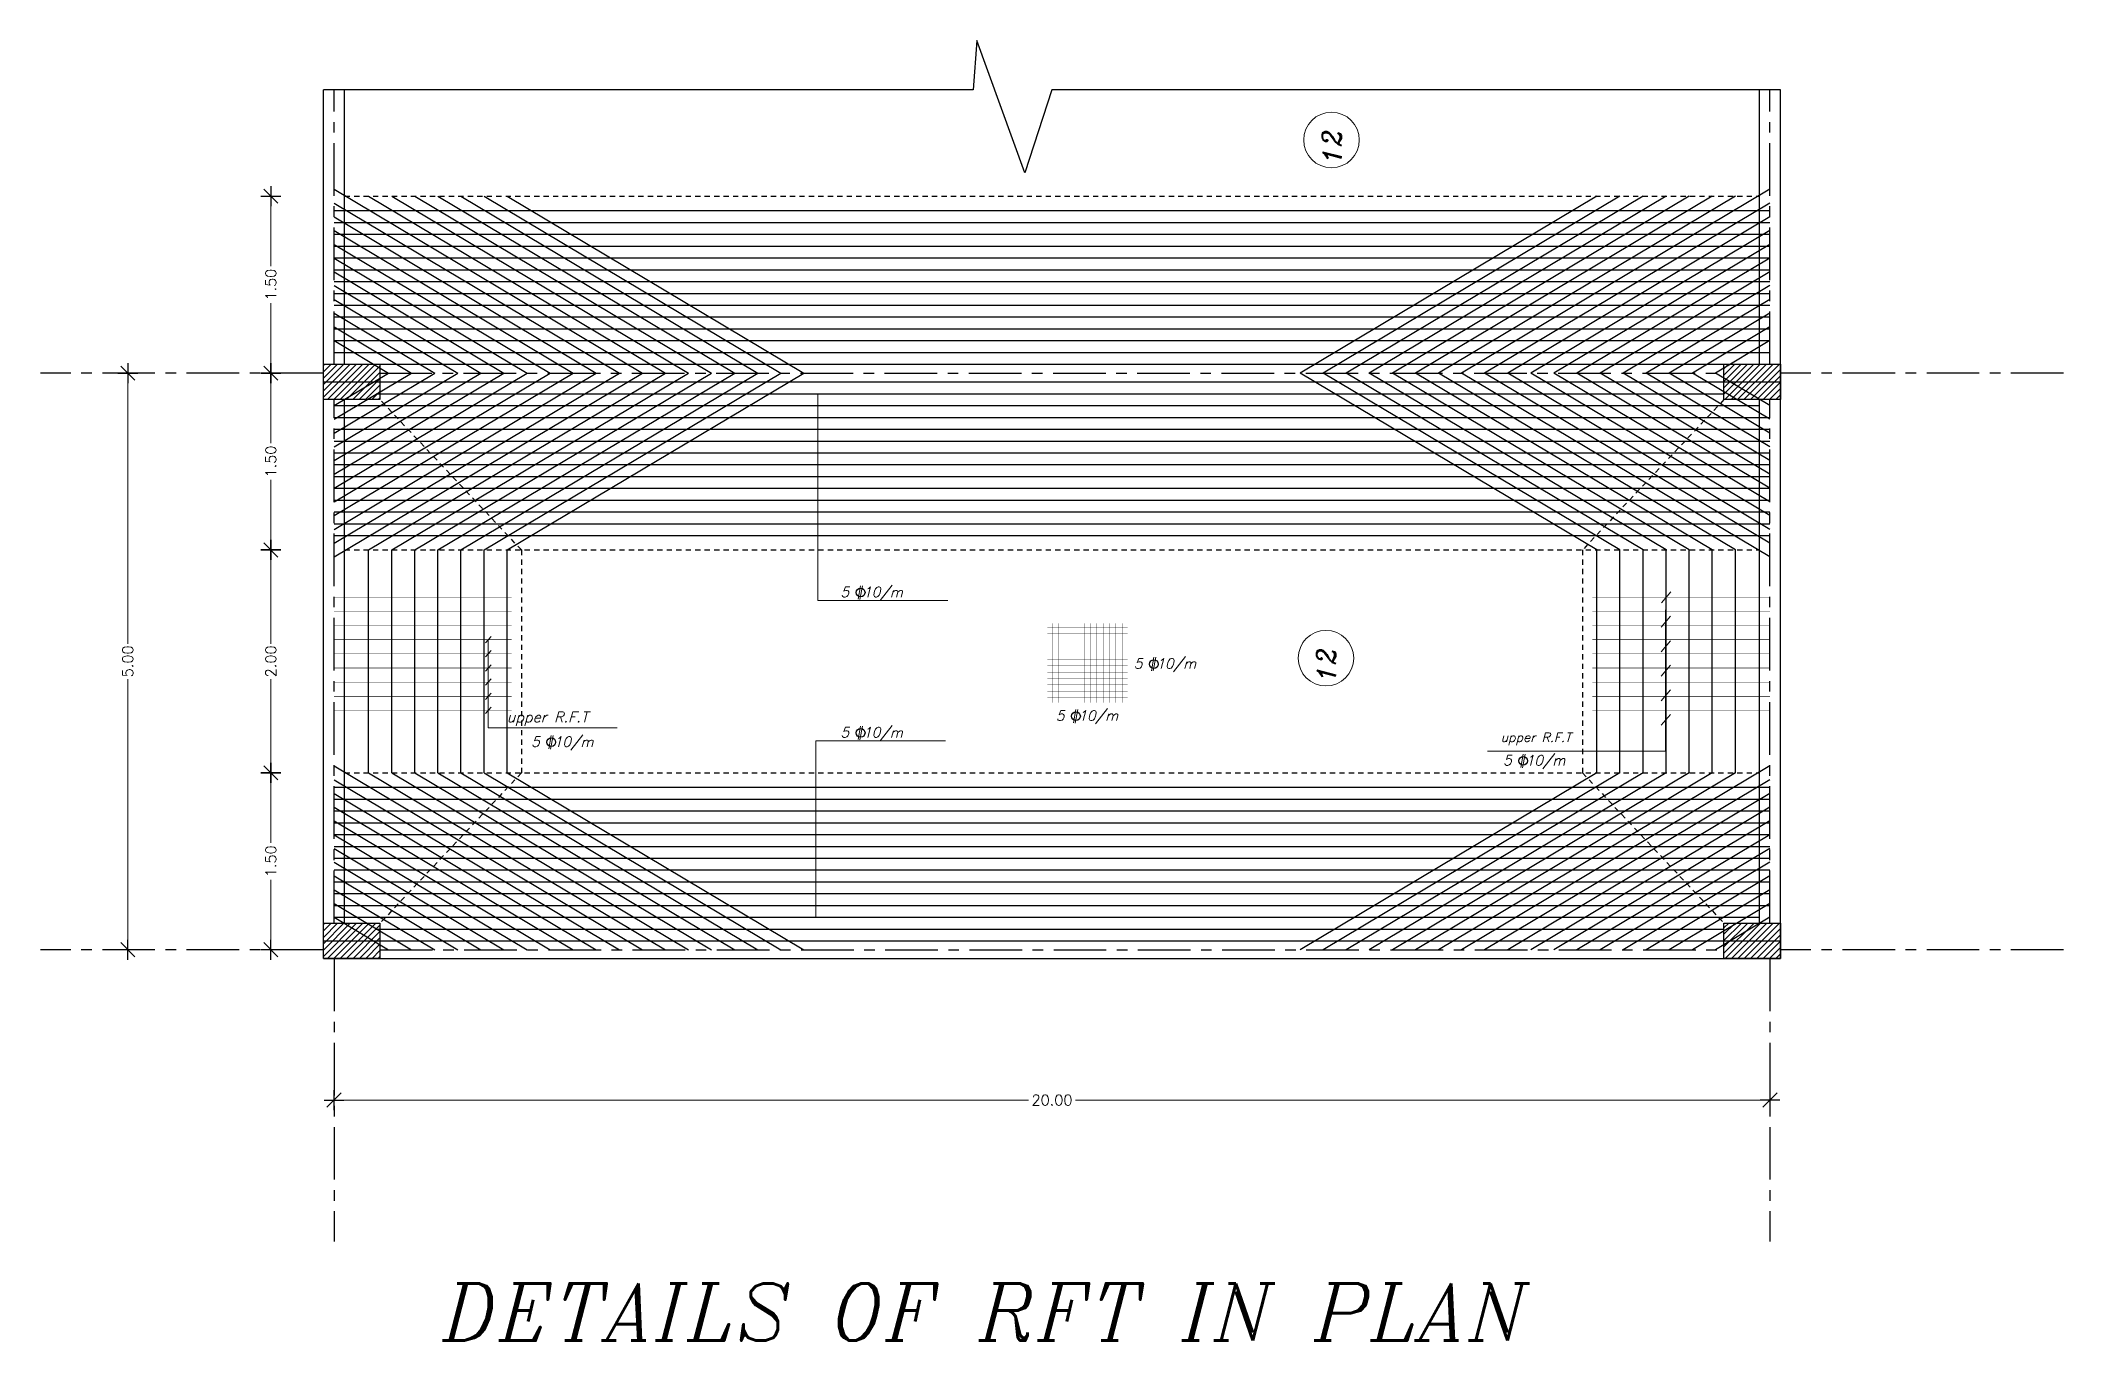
# Model space of a CAD drawing. Header units: metres. Extents: x 202848 to 204724, y 1924431 to 1925550.
# Drawn here: x 203898.57 to 203946.61, y 1924726.21 to 1924757.08 of the extents above; entities that cross this region are included whole.
import ezdxf

# ---------------------------------------------------------------- set-up
doc = ezdxf.new("R2010")
doc.units = ezdxf.units.M
doc.header["$MEASUREMENT"] = 0
doc.linetypes.add('HIDDEN2', pattern=[0.1875, 0.125, -0.0625])
doc.linetypes.add('XREF PLAN PART A$0$CENTER', pattern=[2, 1.25, -0.25, 0.25, -0.25])
for name, color, linetype in [('center', 10, 'XREF PLAN PART A$0$CENTER'), ('center3', 252, 'XREF PLAN PART A$0$CENTER'), ('SEC1RFT', 1, 'Continuous'), ('STIRR', 8, 'Continuous'), ('text2', 161, 'Continuous'), ('XDIM', 3, 'Continuous')]:
    doc.layers.add(name, color=color, linetype=linetype)
doc.layers.add('COL', color=210, linetype='Continuous', lineweight=30)
doc.layers.add('Dim', color=8, linetype='Continuous', lineweight=15)
doc.styles.add('ITALICC', font='ITALICC.SHX')
doc.styles.add('ITALICT', font='ITALICC.SHX')
doc.styles.add('XDM', font='romanc.shx', dxfattribs={"height": 0.15})

msp = doc.modelspace()

# ---------------------------------------------------------------- texts
at = {"layer": 'Dim', "style": 'ITALICT'}
for p in [(203929.4642, 1924754.1582), (203929.3325, 1924741.8545)]:
    msp.add_text('12', height=0.45236, rotation=90, dxfattribs=at).set_placement(p)
at = {"layer": 'Dim'}
for s, height, style, p in [('5  10/m', 0.24, 'ITALICT', (203917.5682, 1924743.8617)), ('5  10/m', 0.24, 'ITALICT', (203924.5341, 1924742.1649)), ('upper R.F.T', 0.252, 'ITALICT', (203909.6405, 1924740.8886)), ('5  10/m', 0.24, 'ITALICT', (203922.6825, 1924740.9278)), ('5  10/m', 0.24, 'ITALICT', (203910.2213, 1924740.3074)), ('5  10/m', 0.24, 'ITALICT', (203917.5682, 1924740.5287)), ('upper R.F.T', 0.218294, 'ITALICT', (203933.2458, 1924740.4217)), ('5  10/m', 0.24, 'ITALICT', (203933.3039, 1924739.8653)), ('DETAILS OF RFT IN PLAN', 1.356856, 'ITALICC', (203908.1146, 1924726.2081))]:
    msp.add_text(s, height=height, dxfattribs=dict(at, style=style)).set_placement(p)
at = {"layer": 'Dim', "color": 3, "linetype": 'ByBlock', "ltscale": 2, "char_height": 0.252, "attachment_point": 5, "rotation": 90, "style": 'XDM'}
for s, insert in [('\\A1;1.50', (203904.0375, 1924751.2802)), ('\\A1;1.50', (203904.0375, 1924747.0802)), ('\\A1;5.00', (203900.6404, 1924742.3342)), ('\\A1;2.00', (203904.0375, 1924742.3342)), ('\\A1;1.50', (203904.0375, 1924737.5882))]:
    msp.add_mtext(s, dxfattribs=dict(at, insert=insert))
at = {"layer": 'Dim', "color": 3, "linetype": 'ByBlock', "ltscale": 2, "insert": (203922.5909, 1924731.9182), "char_height": 0.252, "attachment_point": 5, "style": 'XDM'}
msp.add_mtext('\\A1;20.00', dxfattribs=at)

# ---------------------------------------------------------------- blocks, each defined once
blk = doc.blocks.new('XDM')
at = {"layer": 'XDIM', "color": 1}
for p, q in [((14.1, 0), (-14.1, 0)), ((10, 10), (-10, -10)), ((0, 14.1), (0, -14.1))]:
    blk.add_line(p, q, dxfattribs=at)

# ---------------------------------------------------------------- hatches: boundary and pattern name
at = {"layer": 'center3', "linetype": 'ByBlock'}
h = msp.add_hatch(dxfattribs=at)
h.set_pattern_fill('ANSI31', color=256, scale=0.0336, style=0)
h.set_pattern_definition([(45, (202025.55354, 1923545.9694), (-0.0754341514, 0.0754341514), [])])
h.paths.add_polyline_path([(203938.5509, 1924735.2782), (203938.5509, 1924736.1182), (203939.8949, 1924736.1182), (203939.8949, 1924735.2782)])
h.paths.add_polyline_path([(203938.5509, 1924748.5502), (203938.5509, 1924749.3902), (203939.8949, 1924749.3902), (203939.8949, 1924748.5502)])
h.paths.add_polyline_path([(203905.2869, 1924748.5502), (203905.2869, 1924749.3902), (203906.6309, 1924749.3902), (203906.6309, 1924748.5502)])
h.paths.add_polyline_path([(203905.2869, 1924735.2782), (203905.2869, 1924736.1182), (203906.6309, 1924736.1182), (203906.6309, 1924735.2782)])

# ---------------------------------------------------------------- linework, layer by layer
at = {"layer": 'center', "color": 2}
for p, q in [((203905.5389, 1924749.3902), (203905.5389, 1924755.9094)), ((203939.6429, 1924749.3902), (203939.6429, 1924755.9094)), ((203905.2869, 1924749.1802), (203898.5669, 1924749.1802)), ((203906.6156, 1924749.1802), (203938.5509, 1924749.1802)), ((203946.6149, 1924749.1802), (203939.8949, 1924749.1802)), ((203905.5389, 1924736.1182), (203905.5389, 1924748.5502)), ((203939.6429, 1924736.1182), (203939.6429, 1924748.5502)), ((203905.2869, 1924735.4882), (203898.5669, 1924735.4882)), ((203905.5389, 1924735.2782), (203905.5389, 1924728.5582)), ((203906.6309, 1924735.4882), (203938.5509, 1924735.4882)), ((203939.6429, 1924735.2782), (203939.6429, 1924728.5582)), ((203946.6149, 1924735.4882), (203939.8949, 1924735.4882))]:
    msp.add_line(p, q, dxfattribs=at)
at = {"layer": 'center', "color": 2, "linetype": 'HIDDEN2'}
for p, q in [((203905.7909, 1924753.3802), (203939.3909, 1924753.3802)), ((203909.9909, 1924744.9802), (203906.6309, 1924748.5502)), ((203938.5509, 1924748.5502), (203935.1909, 1924744.9802)), ((203905.7909, 1924744.9802), (203939.3909, 1924744.9802)), ((203909.9909, 1924744.9802), (203909.9909, 1924739.6882)), ((203935.1909, 1924744.9802), (203935.1909, 1924739.6882)), ((203905.7909, 1924739.6882), (203939.3909, 1924739.6882)), ((203909.9909, 1924739.6882), (203906.6309, 1924736.1182)), ((203935.1909, 1924739.6882), (203938.5509, 1924736.1182))]:
    msp.add_line(p, q, dxfattribs=at)
at = {"layer": 'COL', "linetype": 'ByBlock', "ltscale": 0.25}
for p, q in [((203920.8087, 1924757.0784), (203920.7165, 1924755.9094)), ((203921.9456, 1924753.9393), (203920.8087, 1924757.0784)), ((203920.7165, 1924755.9094), (203905.2869, 1924755.9094)), ((203922.5909, 1924755.9094), (203921.9456, 1924753.9393)), ((203939.8949, 1924755.9094), (203922.5909, 1924755.9094))]:
    msp.add_line(p, q, dxfattribs=at)
at = {"layer": 'COL', "color": 210, "lineweight": -2}
for points in [[(203905.2869, 1924748.5502), (203905.2869, 1924749.3902), (203906.6309, 1924749.3902), (203906.6309, 1924748.5502), (203905.2869, 1924748.5502)], [(203938.5509, 1924748.5502), (203938.5509, 1924749.3902), (203939.8949, 1924749.3902), (203939.8949, 1924748.5502), (203938.5509, 1924748.5502)], [(203905.2869, 1924735.2782), (203905.2869, 1924736.1182), (203906.6309, 1924736.1182), (203906.6309, 1924735.2782), (203905.2869, 1924735.2782)], [(203938.5509, 1924735.2782), (203938.5509, 1924736.1182), (203939.8949, 1924736.1182), (203939.8949, 1924735.2782), (203938.5509, 1924735.2782)]]:
    msp.add_lwpolyline(points, dxfattribs=at)
at = {"layer": 'Dim', "color": 1, "linetype": 'ByBlock', "ltscale": 2}
for p, q in [((203904.0375, 1924753.3634), (203904.0375, 1924751.717)), ((203904.0375, 1924749.197), (203904.0375, 1924750.8434)), ((203900.6404, 1924749.1634), (203900.6404, 1924742.753)), ((203904.0375, 1924749.1634), (203904.0375, 1924747.517)), ((203904.0375, 1924744.997), (203904.0375, 1924746.6434)), ((203904.0375, 1924744.9634), (203904.0375, 1924742.753)), ((203900.6404, 1924735.505), (203900.6404, 1924741.9154)), ((203904.0375, 1924739.705), (203904.0375, 1924741.9154)), ((203904.0375, 1924739.6714), (203904.0375, 1924738.025)), ((203904.0375, 1924735.505), (203904.0375, 1924737.1514)), ((203905.5557, 1924731.9182), (203922.0341, 1924731.9182)), ((203939.6261, 1924731.9182), (203923.1477, 1924731.9182))]:
    msp.add_line(p, q, dxfattribs=at)
at = {"layer": 'Dim'}
for p, q in [((203917.0286, 1924748.6896), (203917.0286, 1924743.7817)), ((203917.0286, 1924743.7817), (203920.1146, 1924743.7817)), ((203918.0466, 1924744.1277), (203917.9887, 1924743.8095)), ((203918.0929, 1924744.1277), (203918.0293, 1924743.8037)), ((203937.2876, 1924743.9877), (203937.0641, 1924743.7278)), ((203937.1644, 1924743.2716), (203937.1724, 1924743.8537)), ((203937.2797, 1924743.4056), (203937.0562, 1924743.1457)), ((203909.2674, 1924742.9271), (203909.1384, 1924742.7771)), ((203909.2009, 1924742.8498), (203909.2009, 1924740.7591)), ((203937.2797, 1924742.8235), (203937.0562, 1924742.5636)), ((203937.1644, 1924743.2716), (203937.1644, 1924740.2018)), ((203909.2674, 1924742.5911), (203909.1384, 1924742.4411)), ((203925.0125, 1924742.4309), (203924.9546, 1924742.1127)), ((203925.0588, 1924742.4309), (203924.9951, 1924742.1069)), ((203909.2674, 1924742.2551), (203909.1384, 1924742.1051)), ((203909.2674, 1924741.9191), (203909.1384, 1924741.7691)), ((203937.2797, 1924742.2413), (203937.0562, 1924741.9815)), ((203909.2674, 1924741.5831), (203909.1384, 1924741.4331)), ((203937.2797, 1924741.6592), (203937.0562, 1924741.3994)), ((203909.2674, 1924741.2471), (203909.1384, 1924741.0971)), ((203923.1609, 1924741.1938), (203923.103, 1924740.8756)), ((203923.2072, 1924741.1938), (203923.1435, 1924740.8698)), ((203937.2797, 1924741.0771), (203937.0562, 1924740.8172)), ((203909.2009, 1924740.7591), (203910.953, 1924740.7591)), ((203910.6997, 1924740.5734), (203910.6418, 1924740.2552)), ((203910.746, 1924740.5734), (203910.6823, 1924740.2494)), ((203910.953, 1924740.7591), (203912.2631, 1924740.7591)), ((203916.9781, 1924736.2593), (203916.9781, 1924740.4487)), ((203916.9781, 1924740.4487), (203920.0642, 1924740.4487)), ((203918.0466, 1924740.7947), (203917.9887, 1924740.4765)), ((203918.0929, 1924740.7947), (203918.0293, 1924740.4707)), ((203937.1644, 1924740.2018), (203932.9314, 1924740.2018)), ((203933.7823, 1924740.1313), (203933.7244, 1924739.8131)), ((203933.8286, 1924740.1313), (203933.7649, 1924739.8073))]:
    msp.add_line(p, q, dxfattribs=at)
for centre in [(203929.2291, 1924754.715), (203929.0974, 1924742.4113)]:
    msp.add_circle(centre, 0.6594, dxfattribs=at)
at = {"layer": 'SEC1RFT'}
for p, q in [((203905.2869, 1924735.2782), (203905.2869, 1924755.9094)), ((203905.7909, 1924749.3902), (203905.7909, 1924755.9094)), ((203939.3909, 1924749.3902), (203939.3909, 1924755.9094)), ((203939.8949, 1924735.2782), (203939.8949, 1924755.9094)), ((203905.2869, 1924749.3902), (203939.8949, 1924749.3902)), ((203905.2869, 1924748.9702), (203939.8949, 1924748.9702)), ((203905.7909, 1924736.1182), (203905.7909, 1924748.5502)), ((203939.3909, 1924736.1182), (203939.3909, 1924748.5502)), ((203905.2869, 1924735.6982), (203939.8949, 1924735.6982)), ((203905.2869, 1924735.2782), (203939.8949, 1924735.2782))]:
    msp.add_line(p, q, dxfattribs=at)
at = {"layer": 'STIRR', "lineweight": -2}
for centre in [(203918.0464, 1924743.9686), (203925.0123, 1924742.2718), (203923.1606, 1924741.0347), (203910.6995, 1924740.4143), (203918.0464, 1924740.6356), (203933.7821, 1924739.9722)]:
    msp.add_circle(centre, 0.1033, dxfattribs=at)
at = {"layer": 'text2', "linetype": 'ByBlock', "ltscale": 2}
for p, q in [((203905.5389, 1924753.5436), (203912.8634, 1924749.1802)), ((203939.6429, 1924753.5436), (203932.3185, 1924749.1802)), ((203905.5389, 1924753.217), (203912.3152, 1924749.1802)), ((203906.3614, 1924753.3802), (203913.4116, 1924749.1802)), ((203906.9096, 1924753.3802), (203913.9598, 1924749.1802)), ((203907.4578, 1924753.3802), (203914.508, 1924749.1802)), ((203908.006, 1924753.3802), (203915.0561, 1924749.1802)), ((203908.5542, 1924753.3802), (203915.6043, 1924749.1802)), ((203909.1024, 1924753.3802), (203916.1525, 1924749.1802)), ((203909.6505, 1924753.3802), (203916.7007, 1924749.1802)), ((203935.5313, 1924753.3802), (203928.4812, 1924749.1802)), ((203936.0795, 1924753.3802), (203929.0293, 1924749.1802)), ((203936.6277, 1924753.3802), (203929.5775, 1924749.1802)), ((203937.1759, 1924753.3802), (203930.1257, 1924749.1802)), ((203937.7241, 1924753.3802), (203930.6739, 1924749.1802)), ((203938.2723, 1924753.3802), (203931.2221, 1924749.1802)), ((203938.8204, 1924753.3802), (203931.7703, 1924749.1802)), ((203939.6429, 1924753.217), (203932.8667, 1924749.1802)), ((203905.5389, 1924752.8905), (203911.767, 1924749.1802)), ((203905.5389, 1924752.5639), (203911.2188, 1924749.1802)), ((203939.6429, 1924752.8905), (203933.4148, 1924749.1802)), ((203939.6429, 1924752.5639), (203933.963, 1924749.1802)), ((203905.5389, 1924752.2373), (203910.6707, 1924749.1802)), ((203939.6429, 1924752.2373), (203934.5112, 1924749.1802)), ((203905.5389, 1924751.9107), (203910.1225, 1924749.1802)), ((203905.5389, 1924751.5842), (203909.5743, 1924749.1802)), ((203939.6429, 1924751.9107), (203935.0594, 1924749.1802)), ((203939.6429, 1924751.5842), (203935.6076, 1924749.1802)), ((203905.5389, 1924751.2576), (203909.0261, 1924749.1802)), ((203939.6429, 1924751.2576), (203936.1558, 1924749.1802)), ((203905.5389, 1924750.931), (203908.4779, 1924749.1802)), ((203905.5389, 1924750.6045), (203907.9297, 1924749.1802)), ((203939.6429, 1924750.931), (203936.704, 1924749.1802)), ((203939.6429, 1924750.6045), (203937.2522, 1924749.1802)), ((203905.5389, 1924750.2779), (203907.3815, 1924749.1802)), ((203939.6429, 1924750.2779), (203937.8003, 1924749.1802)), ((203905.5389, 1924749.9513), (203906.8333, 1924749.1802)), ((203939.6429, 1924749.9513), (203938.3485, 1924749.1802)), ((203905.5389, 1924748.4091), (203906.8333, 1924749.1802)), ((203905.5389, 1924748.0825), (203907.3815, 1924749.1802)), ((203905.5389, 1924747.7559), (203907.9297, 1924749.1802)), ((203905.5389, 1924747.4294), (203908.4779, 1924749.1802)), ((203905.5389, 1924747.1028), (203909.0261, 1924749.1802)), ((203905.5389, 1924746.7762), (203909.5743, 1924749.1802)), ((203905.5389, 1924746.4496), (203910.1225, 1924749.1802)), ((203905.5389, 1924746.1231), (203910.6707, 1924749.1802)), ((203905.5389, 1924745.7965), (203911.2188, 1924749.1802)), ((203905.5389, 1924745.4699), (203911.767, 1924749.1802)), ((203905.5389, 1924745.1434), (203912.3152, 1924749.1802)), ((203905.5389, 1924744.8168), (203912.8634, 1924749.1802)), ((203906.3614, 1924744.9802), (203913.4116, 1924749.1802)), ((203906.9096, 1924744.9802), (203913.9598, 1924749.1802)), ((203907.4578, 1924744.9802), (203914.508, 1924749.1802)), ((203908.5542, 1924744.9802), (203915.6043, 1924749.1802)), ((203909.1024, 1924744.9802), (203916.1525, 1924749.1802)), ((203909.6505, 1924744.9802), (203916.7007, 1924749.1802)), ((203935.5313, 1924744.9802), (203928.4812, 1924749.1802)), ((203936.0795, 1924744.9802), (203929.0293, 1924749.1802)), ((203936.6277, 1924744.9802), (203929.5775, 1924749.1802)), ((203937.1759, 1924744.9802), (203930.1257, 1924749.1802)), ((203937.7241, 1924744.9802), (203930.6739, 1924749.1802)), ((203938.2723, 1924744.9802), (203931.2221, 1924749.1802)), ((203938.8204, 1924744.9802), (203931.7703, 1924749.1802)), ((203939.6429, 1924744.8168), (203932.3185, 1924749.1802)), ((203939.6429, 1924745.1434), (203932.8667, 1924749.1802)), ((203939.6429, 1924745.4699), (203933.4148, 1924749.1802)), ((203939.6429, 1924745.7965), (203933.963, 1924749.1802)), ((203939.6429, 1924746.1231), (203934.5112, 1924749.1802)), ((203939.6429, 1924746.4496), (203935.0594, 1924749.1802)), ((203939.6429, 1924746.7762), (203935.6076, 1924749.1802)), ((203939.6429, 1924747.1028), (203936.1558, 1924749.1802)), ((203939.6429, 1924747.4294), (203936.704, 1924749.1802)), ((203939.6429, 1924747.7559), (203937.2522, 1924749.1802)), ((203939.6429, 1924748.0825), (203937.8003, 1924749.1802)), ((203939.6429, 1924748.4091), (203938.3485, 1924749.1802)), ((203906.3614, 1924739.6882), (203906.3614, 1924744.9802)), ((203906.9096, 1924739.6882), (203906.9096, 1924744.9802)), ((203907.4578, 1924739.6882), (203907.4578, 1924744.9802)), ((203908.006, 1924739.6882), (203908.006, 1924744.9802)), ((203908.5542, 1924739.6882), (203908.5542, 1924744.9802)), ((203909.1024, 1924739.6882), (203909.1024, 1924744.9802)), ((203909.6505, 1924739.6882), (203909.6505, 1924744.9802)), ((203935.5313, 1924739.6882), (203935.5313, 1924744.9802)), ((203936.0795, 1924739.6882), (203936.0795, 1924744.9802)), ((203936.6277, 1924739.6882), (203936.6277, 1924744.9802)), ((203937.1759, 1924739.6882), (203937.1759, 1924744.9802)), ((203937.7241, 1924739.6882), (203937.7241, 1924744.9802)), ((203938.2723, 1924739.6882), (203938.2723, 1924744.9802)), ((203938.8204, 1924739.6882), (203938.8204, 1924744.9802)), ((203905.5389, 1924739.8516), (203912.8634, 1924735.4882)), ((203905.5389, 1924739.525), (203912.3152, 1924735.4882)), ((203906.3614, 1924739.6882), (203913.4116, 1924735.4882)), ((203906.9096, 1924739.6882), (203913.9598, 1924735.4882)), ((203907.4578, 1924739.6882), (203914.508, 1924735.4882)), ((203908.006, 1924739.6882), (203915.0561, 1924735.4882)), ((203908.5542, 1924739.6882), (203915.6043, 1924735.4882)), ((203909.1024, 1924739.6882), (203916.1525, 1924735.4882)), ((203909.6505, 1924739.6882), (203916.7007, 1924735.4882)), ((203935.5313, 1924739.6882), (203928.4812, 1924735.4882)), ((203936.0795, 1924739.6882), (203929.0293, 1924735.4882)), ((203936.6277, 1924739.6882), (203929.5775, 1924735.4882)), ((203937.1759, 1924739.6882), (203930.1257, 1924735.4882)), ((203937.7241, 1924739.6882), (203930.6739, 1924735.4882)), ((203938.2723, 1924739.6882), (203931.2221, 1924735.4882)), ((203938.8204, 1924739.6882), (203931.7703, 1924735.4882)), ((203939.6429, 1924739.8516), (203932.3185, 1924735.4882)), ((203939.6429, 1924739.525), (203932.8667, 1924735.4882)), ((203905.5389, 1924739.1985), (203911.767, 1924735.4882)), ((203939.6429, 1924739.1985), (203933.4148, 1924735.4882)), ((203905.5389, 1924738.8719), (203911.2188, 1924735.4882)), ((203905.5389, 1924738.5453), (203910.6707, 1924735.4882)), ((203939.6429, 1924738.8719), (203933.963, 1924735.4882)), ((203939.6429, 1924738.5453), (203934.5112, 1924735.4882)), ((203905.5389, 1924738.2187), (203910.1225, 1924735.4882)), ((203939.6429, 1924738.2187), (203935.0594, 1924735.4882)), ((203905.5389, 1924737.8922), (203909.5743, 1924735.4882)), ((203905.5389, 1924737.5656), (203909.0261, 1924735.4882)), ((203939.6429, 1924737.8922), (203935.6076, 1924735.4882)), ((203939.6429, 1924737.5656), (203936.1558, 1924735.4882)), ((203905.5389, 1924737.239), (203908.4779, 1924735.4882)), ((203939.6429, 1924737.239), (203936.704, 1924735.4882)), ((203905.5389, 1924736.9125), (203907.9297, 1924735.4882)), ((203905.5389, 1924736.5859), (203907.3815, 1924735.4882)), ((203939.6429, 1924736.9125), (203937.2522, 1924735.4882)), ((203939.6429, 1924736.5859), (203937.8003, 1924735.4882)), ((203905.5389, 1924736.2593), (203906.8333, 1924735.4882)), ((203939.6429, 1924736.2593), (203938.3485, 1924735.4882))]:
    msp.add_line(p, q, dxfattribs=at)
at = {"layer": 'text2'}
for p, q in [((203905.5389, 1924753.0375), (203939.6429, 1924753.0375)), ((203905.5389, 1924752.7569), (203939.6429, 1924752.7569)), ((203905.5389, 1924752.4764), (203939.6429, 1924752.4764)), ((203905.5389, 1924752.1958), (203939.6429, 1924752.1958)), ((203905.5389, 1924751.9152), (203939.6429, 1924751.9152)), ((203905.5389, 1924751.6347), (203939.6429, 1924751.6347)), ((203905.5389, 1924751.3541), (203939.6429, 1924751.3541)), ((203905.5389, 1924751.0736), (203939.6429, 1924751.0736)), ((203905.5389, 1924750.793), (203939.6429, 1924750.793)), ((203905.5389, 1924750.5124), (203939.6429, 1924750.5124)), ((203905.5389, 1924750.2319), (203939.6429, 1924750.2319)), ((203905.5389, 1924749.9513), (203939.6429, 1924749.9513)), ((203905.5389, 1924749.6708), (203939.6429, 1924749.6708)), ((203908.006, 1924744.9802), (203915.0561, 1924749.1802)), ((203906.5397, 1924748.6896), (203938.5509, 1924748.6896)), ((203905.5389, 1924748.4091), (203939.3909, 1924748.4091)), ((203905.5389, 1924748.1285), (203939.6429, 1924748.1285)), ((203905.5389, 1924747.848), (203939.6429, 1924747.848)), ((203905.5389, 1924747.5674), (203939.6429, 1924747.5674)), ((203905.5389, 1924747.2868), (203939.6429, 1924747.2868)), ((203905.5389, 1924747.0063), (203939.6429, 1924747.0063)), ((203905.5389, 1924746.7257), (203939.6429, 1924746.7257)), ((203905.5389, 1924746.4452), (203939.6429, 1924746.4452)), ((203905.5389, 1924746.1646), (203939.6429, 1924746.1646)), ((203905.5389, 1924745.884), (203939.6429, 1924745.884)), ((203905.5389, 1924745.6035), (203939.6429, 1924745.6035)), ((203905.5389, 1924745.3229), (203939.6429, 1924745.3229)), ((203905.5389, 1924739.3455), (203939.6429, 1924739.3455)), ((203905.5389, 1924739.0649), (203939.6429, 1924739.0649)), ((203905.5389, 1924738.7844), (203939.6429, 1924738.7844)), ((203905.5389, 1924738.5038), (203939.6429, 1924738.5038)), ((203905.5389, 1924738.2232), (203939.6429, 1924738.2232)), ((203905.5389, 1924737.9427), (203939.6429, 1924737.9427)), ((203905.5389, 1924737.6621), (203939.6429, 1924737.6621)), ((203905.5389, 1924737.3816), (203939.6429, 1924737.3816)), ((203905.5389, 1924737.101), (203939.6429, 1924737.101)), ((203905.5389, 1924736.8204), (203939.6429, 1924736.8204)), ((203905.5389, 1924736.5399), (203939.6429, 1924736.5399)), ((203905.5389, 1924736.2593), (203939.3909, 1924736.2593)), ((203906.5397, 1924735.9788), (203938.5509, 1924735.9788))]:
    msp.add_line(p, q, dxfattribs=at)
for points, const_width in [([(203909.759, 1924743.8578), (203905.5389, 1924743.8578)], 0.0101), ([(203935.4229, 1924743.8578), (203939.6429, 1924743.8578)], 0.0101), ([(203909.759, 1924743.5218), (203905.5389, 1924743.5218)], 0.0101), ([(203935.4229, 1924743.5218), (203939.6429, 1924743.5218)], 0.0101), ([(203909.759, 1924743.1858), (203905.5389, 1924743.1858)], 0.0101), ([(203909.759, 1924742.8498), (203905.5389, 1924742.8498)], 0.0101), ([(203922.4825, 1924743.1378), (203924.3919, 1924743.1378)], 0.00605), ([(203922.4825, 1924742.9866), (203924.3919, 1924742.9866)], 0.00605), ([(203922.4825, 1924742.8354), (203924.3919, 1924742.8354)], 0.00605), ([(203922.5964, 1924743.2356), (203922.5964, 1924741.352)], 0.00605), ([(203922.7476, 1924743.2356), (203922.7476, 1924741.352)], 0.00605), ([(203922.8988, 1924743.2356), (203922.8988, 1924741.352)], 0.00605), ([(203923.05, 1924743.2356), (203923.05, 1924741.352)], 0.00605), ([(203923.2012, 1924743.2356), (203923.2012, 1924741.352)], 0.00605), ([(203923.3524, 1924743.2356), (203923.3524, 1924741.352)], 0.00605), ([(203923.5036, 1924743.2356), (203923.5036, 1924741.352)], 0.00605), ([(203923.6548, 1924743.2356), (203923.6548, 1924741.352)], 0.00605), ([(203923.806, 1924743.2356), (203923.806, 1924741.352)], 0.00605), ([(203923.9572, 1924743.2356), (203923.9572, 1924741.352)], 0.00605), ([(203924.1084, 1924743.2356), (203924.1084, 1924741.352)], 0.00605), ([(203924.2596, 1924743.2356), (203924.2596, 1924741.352)], 0.00605), ([(203935.4229, 1924743.1858), (203939.6429, 1924743.1858)], 0.0101), ([(203935.4229, 1924742.8498), (203939.6429, 1924742.8498)], 0.0101), ([(203909.759, 1924742.5138), (203905.5389, 1924742.5138)], 0.0101), ([(203922.4825, 1924742.6842), (203924.3919, 1924742.6842)], 0.00605), ([(203922.4825, 1924742.533), (203924.3919, 1924742.533)], 0.00605), ([(203922.4825, 1924742.3818), (203924.3919, 1924742.3818)], 0.00605), ([(203935.4229, 1924742.5138), (203939.6429, 1924742.5138)], 0.0101), ([(203909.759, 1924742.1778), (203905.5389, 1924742.1778)], 0.0101), ([(203922.4825, 1924742.2306), (203924.3919, 1924742.2306)], 0.00605), ([(203922.4825, 1924742.0794), (203924.3919, 1924742.0794)], 0.00605), ([(203922.4825, 1924741.9282), (203924.3919, 1924741.9282)], 0.00605), ([(203935.4229, 1924742.1778), (203939.6429, 1924742.1778)], 0.0101), ([(203909.759, 1924741.8418), (203905.5389, 1924741.8418)], 0.0101), ([(203909.759, 1924741.5058), (203905.5389, 1924741.5058)], 0.0101), ([(203922.4825, 1924741.777), (203924.3919, 1924741.777)], 0.00605), ([(203922.4825, 1924741.6258), (203924.3919, 1924741.6258)], 0.00605), ([(203922.4825, 1924741.4746), (203924.3919, 1924741.4746)], 0.00605), ([(203935.4229, 1924741.8418), (203939.6429, 1924741.8418)], 0.0101), ([(203935.4229, 1924741.5058), (203939.6429, 1924741.5058)], 0.0101), ([(203909.759, 1924741.1698), (203905.5389, 1924741.1698)], 0.0101), ([(203935.4229, 1924741.1698), (203939.6429, 1924741.1698)], 0.0101)]:
    msp.add_lwpolyline(points, dxfattribs=dict(at, const_width=const_width))

# ---------------------------------------------------------------- block references
at = {"layer": 'Dim', "color": 1, "linetype": 'ByBlock', "ltscale": 2}
for p, xscale, yscale, zscale, rotation in [((203904.0375, 1924753.3802), 0.01680000000010295, 0.01680000000010295, 0.01680000000010295, 90), ((203900.6404, 1924749.1802), 0.01680000000010295, 0.01680000000010295, 0.01680000000010295, 90), ((203904.0375, 1924749.1802), 0.01680000000010295, 0.01680000000010295, 0.01680000000010295, 90), ((203904.0375, 1924749.1802), 0.01680000000010295, 0.01680000000010295, 0.01680000000010295, 270), ((203904.0375, 1924744.9802), 0.01680000000010295, 0.01680000000010295, 0.01680000000010295, 270), ((203904.0375, 1924744.9802), 0.01680000000010295, 0.01680000000010295, 0.01680000000010295, 90), ((203904.0375, 1924739.6882), 0.01680000000010295, 0.01680000000010295, 0.01680000000010295, 270), ((203904.0375, 1924739.6882), 0.01680000000010295, 0.01680000000010295, 0.01680000000010295, 90), ((203900.6404, 1924735.4882), 0.01680000000010295, 0.01680000000010295, 0.01680000000010295, 270), ((203904.0375, 1924735.4882), 0.01680000000010295, 0.01680000000010295, 0.01680000000010295, 270), ((203905.5389, 1924731.9182), 0.01680000000033033, 0.01680000000033033, 0.01680000000033033, 180)]:
    msp.add_blockref('XDM', p, dxfattribs=dict(at, xscale=xscale, yscale=yscale, zscale=zscale, rotation=rotation))
at = {"layer": 'Dim', "color": 1, "linetype": 'ByBlock', "ltscale": 2, "xscale": 0.01680000000033033, "yscale": 0.01680000000033033, "zscale": 0.01680000000033033}
msp.add_blockref('XDM', (203939.6429, 1924731.9182), dxfattribs=at)

msp.set_redraw_order([(e.dxf.handle, doc.entitydb.next_handle()) for e in msp.query("TEXT MTEXT ATTDEF DIMENSION ARC_DIMENSION")])  # texts and dimensions are drawn at this point

doc.saveas('drawing.dxf')
